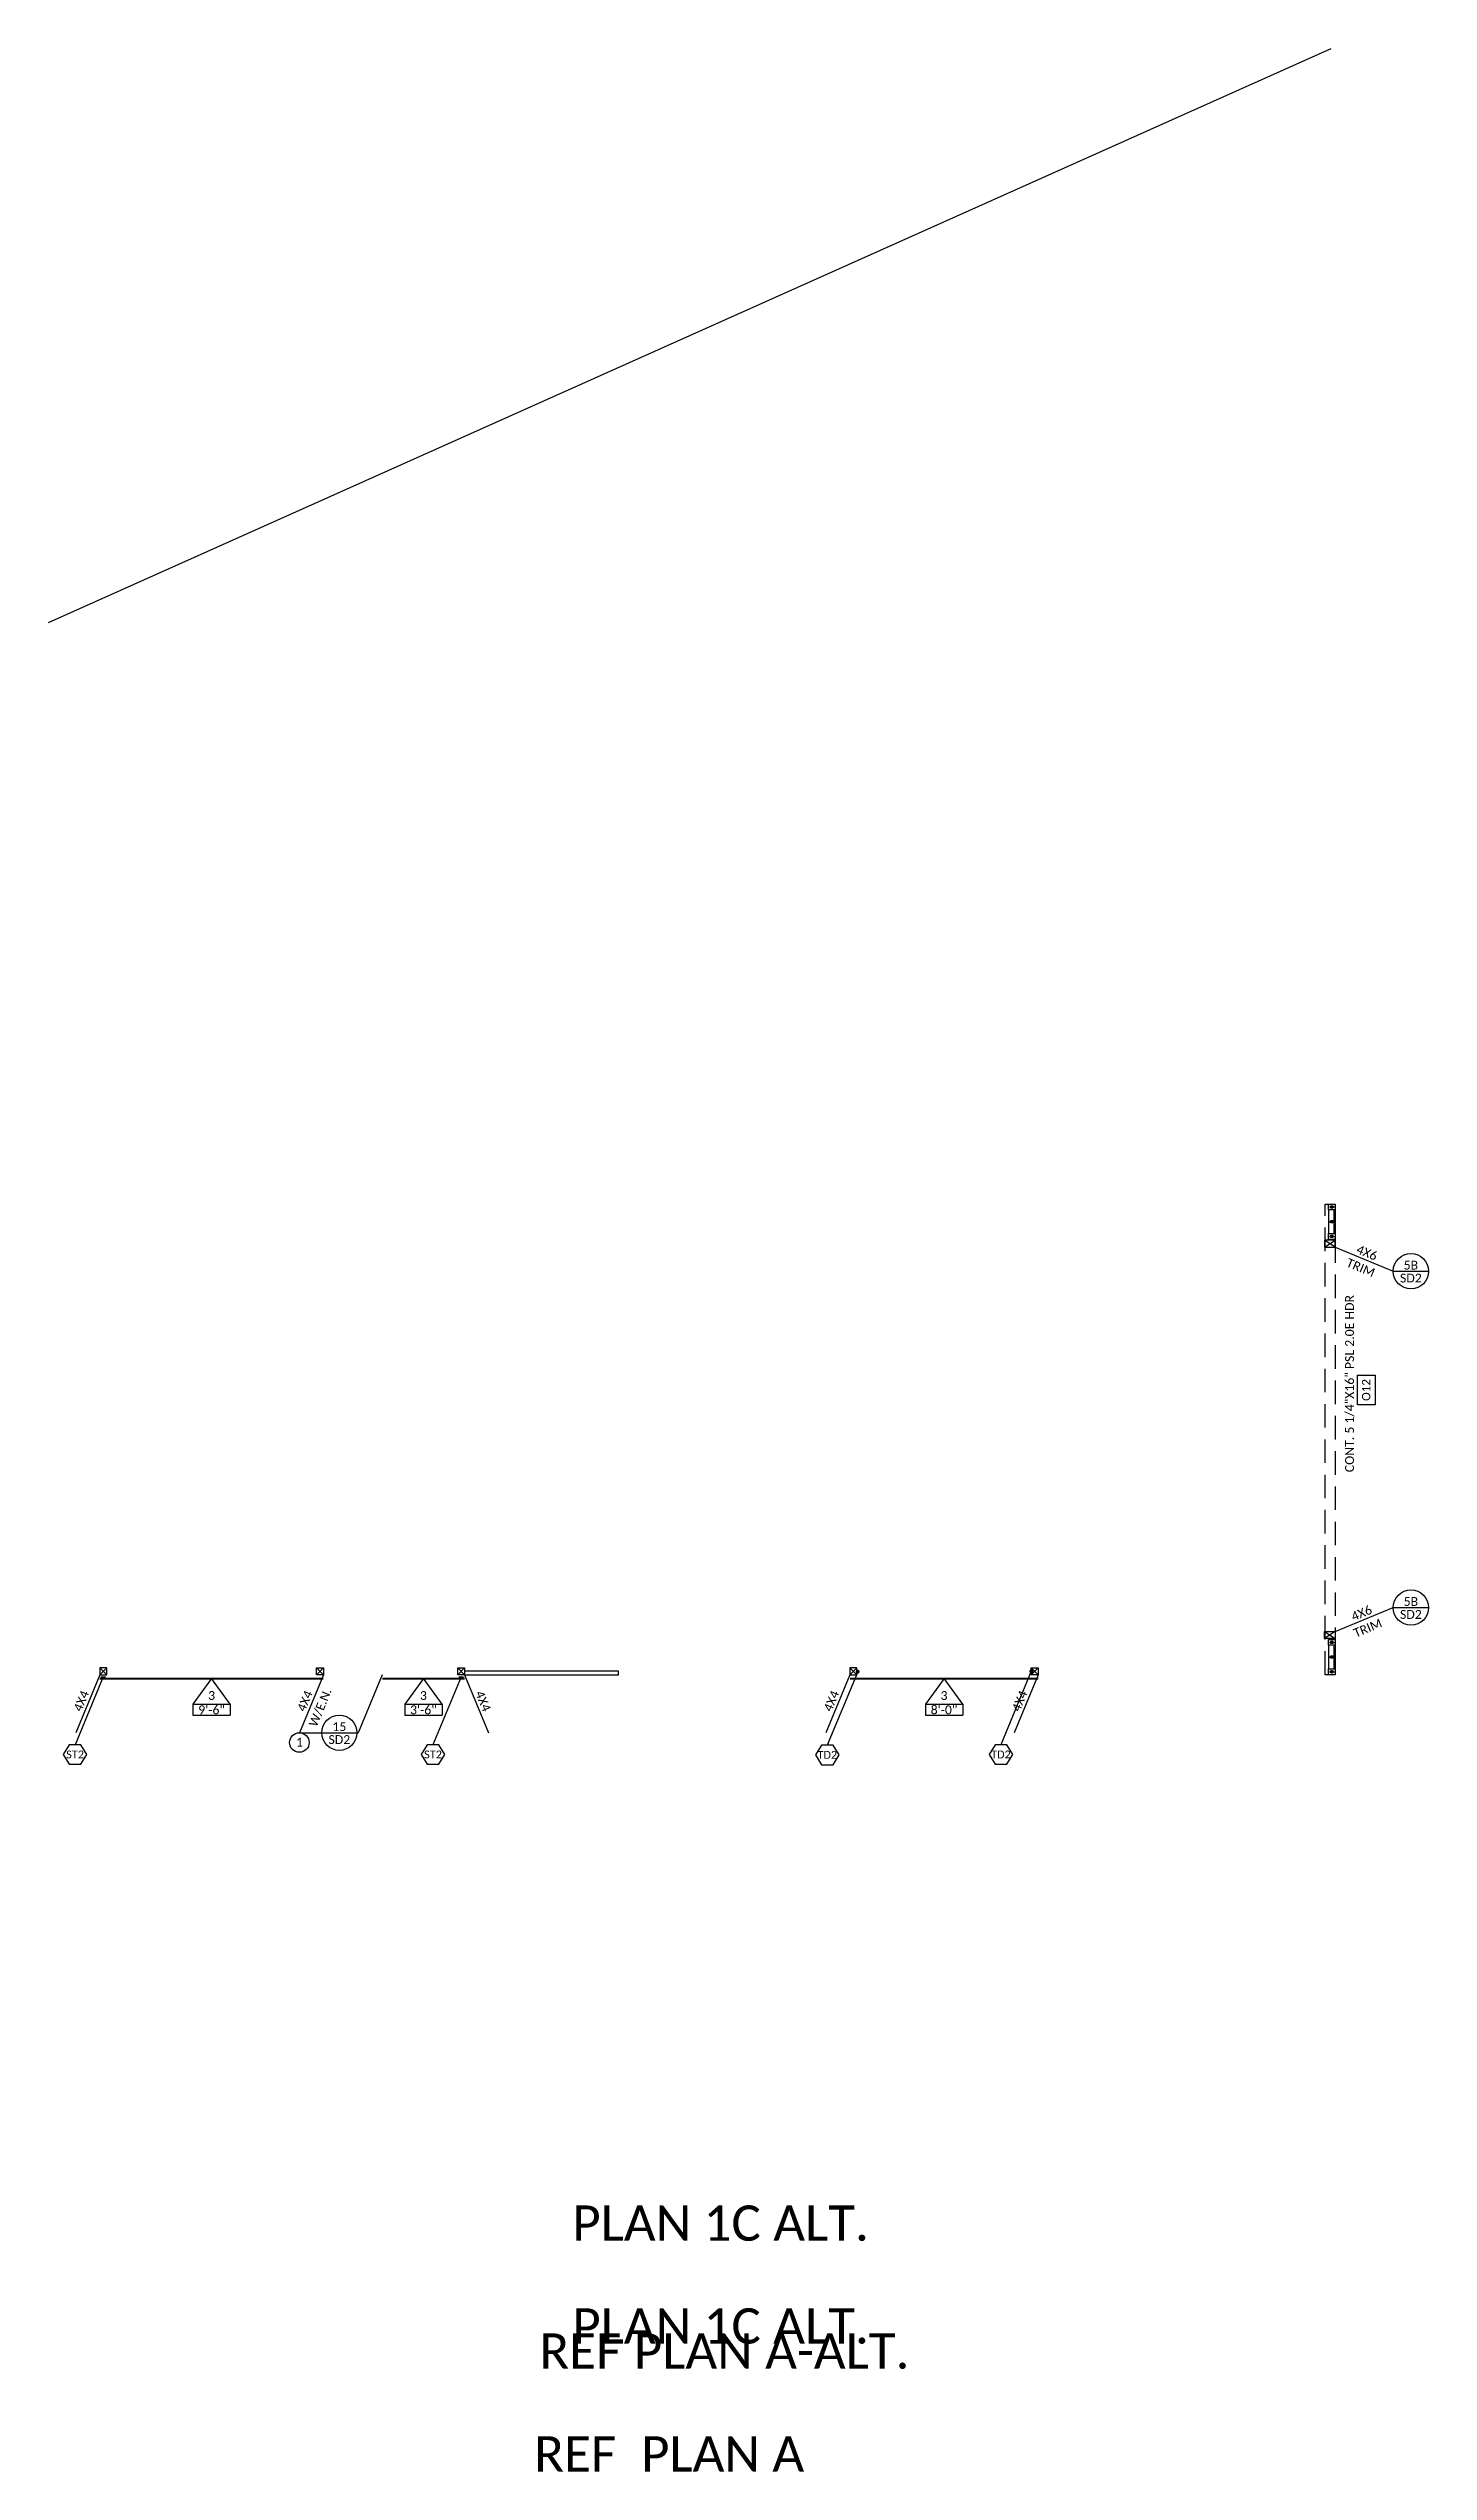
# Model space of a CAD drawing. Header units: inches. Extents: x -4772 to 8114, y -459 to 2752.
# Drawn here: x 7410 to 8114, y 1503 to 2739 of the extents above; entities that cross this region are included whole.
import ezdxf
from ezdxf.enums import TextEntityAlignment as Align

# ---------------------------------------------------------------- set-up
doc = ezdxf.new("R2010")
doc.units = ezdxf.units.IN
doc.header["$LTSCALE"] = 24
doc.header["$MEASUREMENT"] = 0
for name, pattern in [('DASHDOT2', [12.7, 6.35, -3.175, 0, -3.175]), ('DASHED', [0.75, 0.5, -0.25]), ('DASHED2', [0.375, 0.25, -0.125])]:
    doc.linetypes.add(name, pattern=pattern)
for name, color, linetype in [('FNDN_TEXT', 2, 'Continuous'), ('FRAME_DROP', 5, 'DASHED'), ('FRAME_HDR', 70, 'Continuous'), ('FRAME_POST', 4, 'Continuous'), ('FRAME_SWALL', 3, 'SWALL'), ('FRAME_SWTXT', 2, 'Continuous'), ('FRAME_TEXT', 2, 'Continuous')]:
    doc.layers.add(name, color=color, linetype=linetype)
doc.styles.add('ARC-TEXT', font='CALIBRI.TTF', dxfattribs={"height": 4.5})
doc.linetypes.add('SWALL', pattern='A,0.25,0.25,["//",ARC-TEXT,S=0.015,R=0,X=0.01,Y=0.01],0.25', length=0.75)

msp = doc.modelspace()

# ---------------------------------------------------------------- texts
at = {"layer": 'FNDN_TEXT', "style": 'ARC-TEXT'}
for s, p in [('PLAN 1C ALT.', (7677.22666, 1568.26286)), ('REF  PLAN A', (7657.78849, 1503.02648))]:
    msp.add_text(s, height=18, dxfattribs=at).set_placement(p)
at = {"layer": 'FRAME_TEXT', "style": 'ARC-TEXT'}
for s, rotation, p in [('4X6', 337.5, (8081.09664, 2121.1895)), ('TRIM', 337.5, (8077.93951, 2113.56749)), ('CONT. 5 1/4"X16" PSL 2.0E HDR', 90, (8077.19408, 2057.75283)), ('4X6', 22.5, (8081.09664, 1937.43537)), ('TRIM', 22.5, (8084.25378, 1929.81336)), ('4X4', 67.5, (7430.19164, 1894.53036)), ('4X4', 67.5, (7544.20636, 1894.53036)), ('W/E.N.', 67.5, (7552.02312, 1891.29255)), ('4X4', 292.5, (7628.4668, 1894.49518)), ('4X4', 67.5, (7812.69164, 1894.53036)), ('4X4', 67.5, (7908.69164, 1894.53036))]:
    msp.add_text(s, height=4.5, rotation=rotation, dxfattribs=at).set_placement(p, align=Align.BOTTOM_CENTER)
for s, p in [('PLAN 1C ALT.', (7677.22666, 1620.70125)), ('REF PLAN A-ALT.', (7660.45823, 1555.46486))]:
    msp.add_text(s, height=18, dxfattribs=at).set_placement(p)

# ---------------------------------------------------------------- blocks, each defined once
blk = doc.blocks.new('TEC_BM')
blk.add_lwpolyline([(-7.5, 4.5), (7.5, 4.5), (7.5, -4.5), (-7.5, -4.5), (-7.5, 4.5)])
at = {"style": 'ARC-TEXT', "width": 1.00018}
blk.add_attdef('BM', text='', height=4.27, dxfattribs=at).set_placement((0, 0), align=Align.MIDDLE_CENTER)
blk = doc.blocks.new('*U185')
for p, q in [((0, 5.5), (0, 0)), ((3.5, 5.5), (0, 5.5)), ((0, 0), (3.5, 0)), ((3.5, 0), (3.5, 5.5))]:
    blk.add_line(p, q)
at = {"color": 1}
for p, q in [((0, 5.5), (3.5, 0)), ((0, 0), (3.5, 5.5))]:
    blk.add_line(p, q, dxfattribs=at)
blk = doc.blocks.new('TEC_DET')
blk.add_line((-9, 0), (9, 0))
blk.add_circle((0, 0), 9)
at = {"style": 'ARC-TEXT'}
for tag, p in [('NUM', (0, 3.1)), ('SHT', (0, -3.5))]:
    blk.add_attdef(tag, text='', height=4.5, dxfattribs=at).set_placement(p, align=Align.MIDDLE_CENTER)
blk = doc.blocks.new('*U186')
for p, q in [((-3.5, 0), (-3.5, 5.5)), ((-3.5, 5.5), (0, 5.5)), ((0, 0), (-3.5, 0)), ((0, 5.5), (0, 0))]:
    blk.add_line(p, q)
at = {"color": 1}
for p, q in [((0, 5.5), (-3.5, 0)), ((0, 0), (-3.5, 5.5))]:
    blk.add_line(p, q, dxfattribs=at)
blk = doc.blocks.new('*U206')
for p, q in [((0, 3.5), (0, 0)), ((3.5, 3.5), (0, 3.5)), ((0, 0), (3.5, 0)), ((3.5, 0), (3.5, 3.5))]:
    blk.add_line(p, q)
at = {"color": 1}
for p, q in [((0, 3.5), (3.5, 0)), ((0, 0), (3.5, 3.5))]:
    blk.add_line(p, q, dxfattribs=at)
blk = doc.blocks.new('*U205')
for p, q in [((-3.5, 0), (-3.5, 3.5)), ((-3.5, 3.5), (0, 3.5)), ((0, 0), (-3.5, 0)), ((0, 3.5), (0, 0))]:
    blk.add_line(p, q)
at = {"color": 1}
for p, q in [((0, 3.5), (-3.5, 0)), ((0, 0), (-3.5, 3.5))]:
    blk.add_line(p, q, dxfattribs=at)
blk = doc.blocks.new('*U115')
for p, q in [((13, 9.5), (18.6, 9.5)), ((18.6, -9.5), (18.6, 9.5)), ((13, -9.5), (18.6, -9.5))]:
    blk.add_line(p, q)
at = {"flags": 128}
blk.add_lwpolyline([(13, -9.5), (13, 9.5), (0, 0)], close=True, dxfattribs=at)
at = {"style": 'ARC-TEXT'}
for tag, p in [('NUM', (8.6, 0)), ('LENGTH', (15.9, 0)), ('REF', (21.8, 0))]:
    blk.add_attdef(tag, text='', height=4.5, rotation=90, dxfattribs=at).set_placement(p, align=Align.MIDDLE_CENTER)
blk = doc.blocks.new('*U203')
for p, q in [((0, 3.5), (0, 0)), ((3.5, 3.5), (0, 3.5)), ((0, 0), (3.5, 0)), ((3.5, 0), (3.5, 3.5))]:
    blk.add_line(p, q)
at = {"color": 1}
for p, q in [((0, 3.5), (3.5, 0)), ((0, 0), (3.5, 3.5))]:
    blk.add_line(p, q, dxfattribs=at)
blk = doc.blocks.new('*U124')
for p, q in [((0, -1.2), (0, 1.2)), ((0, 0), (34.7, -14.4))]:
    blk.add_line(p, q)
blk = doc.blocks.new('TEC_HD_F')
blk.add_lwpolyline([(-3, -5), (3, -5), (6, 0), (3, 5), (-3, 5), (-6, 0), (-3, -5)])
at = {"style": 'ARC-TEXT'}
blk.add_attdef('HD', text='', height=4, dxfattribs=at).set_placement((0, 0), align=Align.MIDDLE_CENTER)
blk = doc.blocks.new('*U204')
for p, q in [((-3.5, 0), (-3.5, 3.5)), ((-3.5, 3.5), (0, 3.5)), ((0, 0), (-3.5, 0)), ((0, 3.5), (0, 0))]:
    blk.add_line(p, q)
at = {"color": 1}
for p, q in [((0, 3.5), (-3.5, 0)), ((0, 0), (-3.5, 3.5))]:
    blk.add_line(p, q, dxfattribs=at)
blk = doc.blocks.new('*U123')
for p, q in [((-3.5, 0), (-3.5, 3.5)), ((-3.5, 3.5), (0, 3.5)), ((0, 0), (-3.5, 0)), ((0, 3.5), (0, 0))]:
    blk.add_line(p, q)
at = {"color": 1}
for p, q in [((0, 3.5), (-3.5, 0)), ((0, 0), (-3.5, 3.5))]:
    blk.add_line(p, q, dxfattribs=at)
blk = doc.blocks.new('TEC_KNOTE')
blk.add_circle((0, 0), 5)
at = {"style": 'ARC-TEXT', "width": 1.00018}
blk.add_attdef('NOTE', text='', height=4.5, dxfattribs=at).set_placement((0.1, 0.2), align=Align.MIDDLE_CENTER)
blk = doc.blocks.new('CORE_HD_F')
blk.add_lwpolyline([(-3, -5), (3, -5), (6, 0), (3, 5), (-3, 5), (-6, 0), (-3, -5)])
at = {"style": 'ARC-TEXT'}
blk.add_attdef('HD', text='', height=4, dxfattribs=at).set_placement((0, 0), align=Align.MIDDLE_CENTER)
blk = doc.blocks.new('CORE_HDTAG')
blk.add_line((0, 0), (40.5, 0))
at = {"const_width": 1}
blk.add_lwpolyline([(-0.5, 0, 1), (0.5, 0, 1)], format="xyb", close=True, dxfattribs=at)
blk = doc.blocks.new('*U132')
at = {"color": 3, "linetype": 'Continuous'}
for p, q in [((0, -3.5), (0, 0)), ((0, 0), (3, 0)), ((3, 0), (15, 0)), ((15, 0), (18, 0)), ((18, 0), (18, -3.5)), ((3, -3.5), (0, -3.5)), ((3, -0.8), (15, -0.8)), ((3, -3.5), (15, -3.5)), ((18, -3.5), (15, -3.5))]:
    blk.add_line(p, q, dxfattribs=at)
at = {"color": 3, "linetype": 'DASHED2', "ltscale": 3}
for p, q in [((3, 0), (3, -3.5)), ((15, -3.5), (15, 0))]:
    blk.add_line(p, q, dxfattribs=at)
at = {"color": 1, "linetype": 'DASHDOT2'}
for p, q in [((1.2, -1.7), (0.7, -1.7)), ((1.6, -1.7), (1.4, -1.7)), ((1.5, -1.4), (1.5, -0.4)), ((1.5, -1.9), (1.5, -1.6)), ((1.5, -3), (1.5, -2)), ((2.3, -1.7), (1.8, -1.7)), ((8.7, -1.7), (8.2, -1.7)), ((9.1, -1.7), (8.9, -1.7)), ((9, -1.4), (9, -0.4)), ((9, -1.9), (9, -1.6)), ((9, -3), (9, -2)), ((9.8, -1.7), (9.3, -1.7)), ((16.2, -1.7), (15.7, -1.7)), ((16.6, -1.7), (16.4, -1.7)), ((16.5, -1.4), (16.5, -0.4)), ((16.5, -1.9), (16.5, -1.6)), ((16.5, -3), (16.5, -2)), ((17.3, -1.7), (16.8, -1.7))]:
    blk.add_line(p, q, dxfattribs=at)
at = {"color": 1}
for p, q in [((1.1, -1.3), (1.1, -2.3)), ((1.9, -2.3), (1.9, -1.3)), ((8.6, -1.3), (8.6, -2.3)), ((9.4, -2.3), (9.4, -1.3)), ((16.1, -1.3), (16.1, -2.3)), ((16.9, -2.3), (16.9, -1.3))]:
    blk.add_line(p, q, dxfattribs=at)
for centre, start, end in [((1.5, -1.3), 0, 180), ((1.5, -2.3), 180, 0), ((9, -1.3), 0, 180), ((9, -2.3), 180, 0), ((16.5, -1.3), 0, 180), ((16.5, -2.3), 180, 0)]:
    blk.add_arc(centre, 0.383, start, end, dxfattribs=at)

# ---------------------------------------------------------------- linework, layer by layer
at = {"layer": 'FRAME_DROP'}
msp.add_lwpolyline([(8066.31457, 2149.31243), (8066.31457, 1909.31243), (8061.18957, 1909.31243), (8061.18957, 2149.31243), (8066.31457, 2149.31243)], dxfattribs=at)
at = {"layer": 'FRAME_HDR'}
msp.add_lwpolyline([(7622.32929, 1909.31243), (7700.81457, 1909.31243), (7700.81457, 1911.06243), (7622.32929, 1911.06243), (7622.32929, 1909.31243)], dxfattribs=at)
at = {"layer": 'FRAME_SWALL', "linetype": 'DASHED2', "const_width": 1}
for points in [[(7436.31457, 1907.31243), (7550.32929, 1907.31243)], [(7580.32929, 1907.31243), (7622.32929, 1907.31243)], [(7818.81457, 1907.31243), (7914.81457, 1907.31243)]]:
    msp.add_lwpolyline(points, dxfattribs=at)
at = {"layer": 'FRAME_TEXT'}
for p, q in [((7410.12888, 2445.8696), (8064.23144, 2738.53446)), ((8066.31457, 2127.31243), (8095.87872, 2115.06656)), ((8066.31457, 1931.31243), (8095.87872, 1943.5583)), ((7436.31457, 1909.31243), (7424.0687, 1879.74829)), ((7550.32929, 1909.31243), (7538.08342, 1879.74829)), ((7580.32929, 1909.31243), (7568.08342, 1879.74829)), ((7622.32929, 1909.31243), (7634.57516, 1879.74829)), ((7818.81457, 1909.31243), (7806.5687, 1879.74829)), ((7818.81457, 1912.81243), (7818.81457, 1909.31243)), ((7914.81457, 1909.31243), (7902.5687, 1879.74829)), ((7538.08342, 1879.74829), (7568.08342, 1879.74829))]:
    msp.add_line(p, q, dxfattribs=at)

# ---------------------------------------------------------------- block references
at = {"layer": 'FNDN_TEXT'}
for name, p, rotation in [('*U124', (7438.06457, 1908.31243), 270.0000000000003), ('*U124', (7620.57929, 1908.31243), 270.0000000000021), ('CORE_HDTAG', (7822.77651, 1910.87109), 247.5000000000001), ('CORE_HDTAG', (7911.31457, 1911.06243), 247.5000000000001)]:
    msp.add_blockref(name, p, dxfattribs=dict(at, rotation=rotation))
for name, p, values in [('TEC_HD_F', (7423.70498, 1868.64531), {'HD': 'ST2'}), ('TEC_HD_F', (7606.2197, 1868.64531), {'HD': 'ST2'}), ('CORE_HD_F', (7807.27783, 1868.45397), {'HD': 'TD2'}), ('CORE_HD_F', (7895.81589, 1868.64531), {'HD': 'TD2'})]:
    msp.add_blockref(name, p, dxfattribs=at).add_auto_attribs(values)
at = {"layer": 'FRAME_POST'}
for name, p, rotation in [('*U185', (8066.31457, 2127.31243), 90), ('*U186', (8066.31457, 1931.31243), 89.99999999998515), ('*U123', (7550.32929, 1909.31243), 359.9999999963471)]:
    msp.add_blockref(name, p, dxfattribs=dict(at, rotation=rotation))
for name, p in [('*U203', (7436.31457, 1909.31243)), ('*U204', (7622.32929, 1909.31243)), ('*U206', (7818.81457, 1909.31243)), ('*U205', (7914.81457, 1909.31243))]:
    msp.add_blockref(name, p, dxfattribs=at)
at = {"layer": 'FRAME_SWALL', "rotation": 270}
for p in [(8066.31457, 2149.31243), (8066.31457, 1927.31243)]:
    msp.add_blockref('*U132', p, dxfattribs=at)
at = {"layer": 'FRAME_SWTXT'}
for p, rotation, values in [((7493.32193, 1907.31243), 270, {'NUM': '3', 'LENGTH': '9\'-6"'}), ((7601.32929, 1907.31243), 270.0000000000019, {'NUM': '3', 'LENGTH': '3\'-6"'}), ((7866.81457, 1907.31243), 270, {'NUM': '3', 'LENGTH': '8\'-0"'})]:
    msp.add_blockref('*U115', p, dxfattribs=dict(at, rotation=rotation)).add_auto_attribs(values)
at = {"layer": 'FRAME_TEXT'}
for name, p, values in [('TEC_DET', (8104.87872, 2115.06656), {'NUM': '5B', 'SHT': 'SD2'}), ('TEC_DET', (8104.87872, 1943.5583), {'NUM': '5B', 'SHT': 'SD2'}), ('TEC_KNOTE', (7538.08342, 1874.74829), {'NOTE': '1'}), ('TEC_DET', (7558.46081, 1879.74829), {'NUM': '15', 'SHT': 'SD2'})]:
    msp.add_blockref(name, p, dxfattribs=at).add_auto_attribs(values)
at = {"layer": 'FRAME_TEXT', "rotation": 90}
msp.add_blockref('TEC_BM', (8082.07722, 2054.49992), dxfattribs=at).add_auto_attribs({'BM': 'O12'})

msp.set_redraw_order([(e.dxf.handle, doc.entitydb.next_handle()) for e in msp.query("TEXT MTEXT ATTDEF DIMENSION ARC_DIMENSION")])  # texts and dimensions are drawn at this point

doc.saveas('drawing.dxf')
